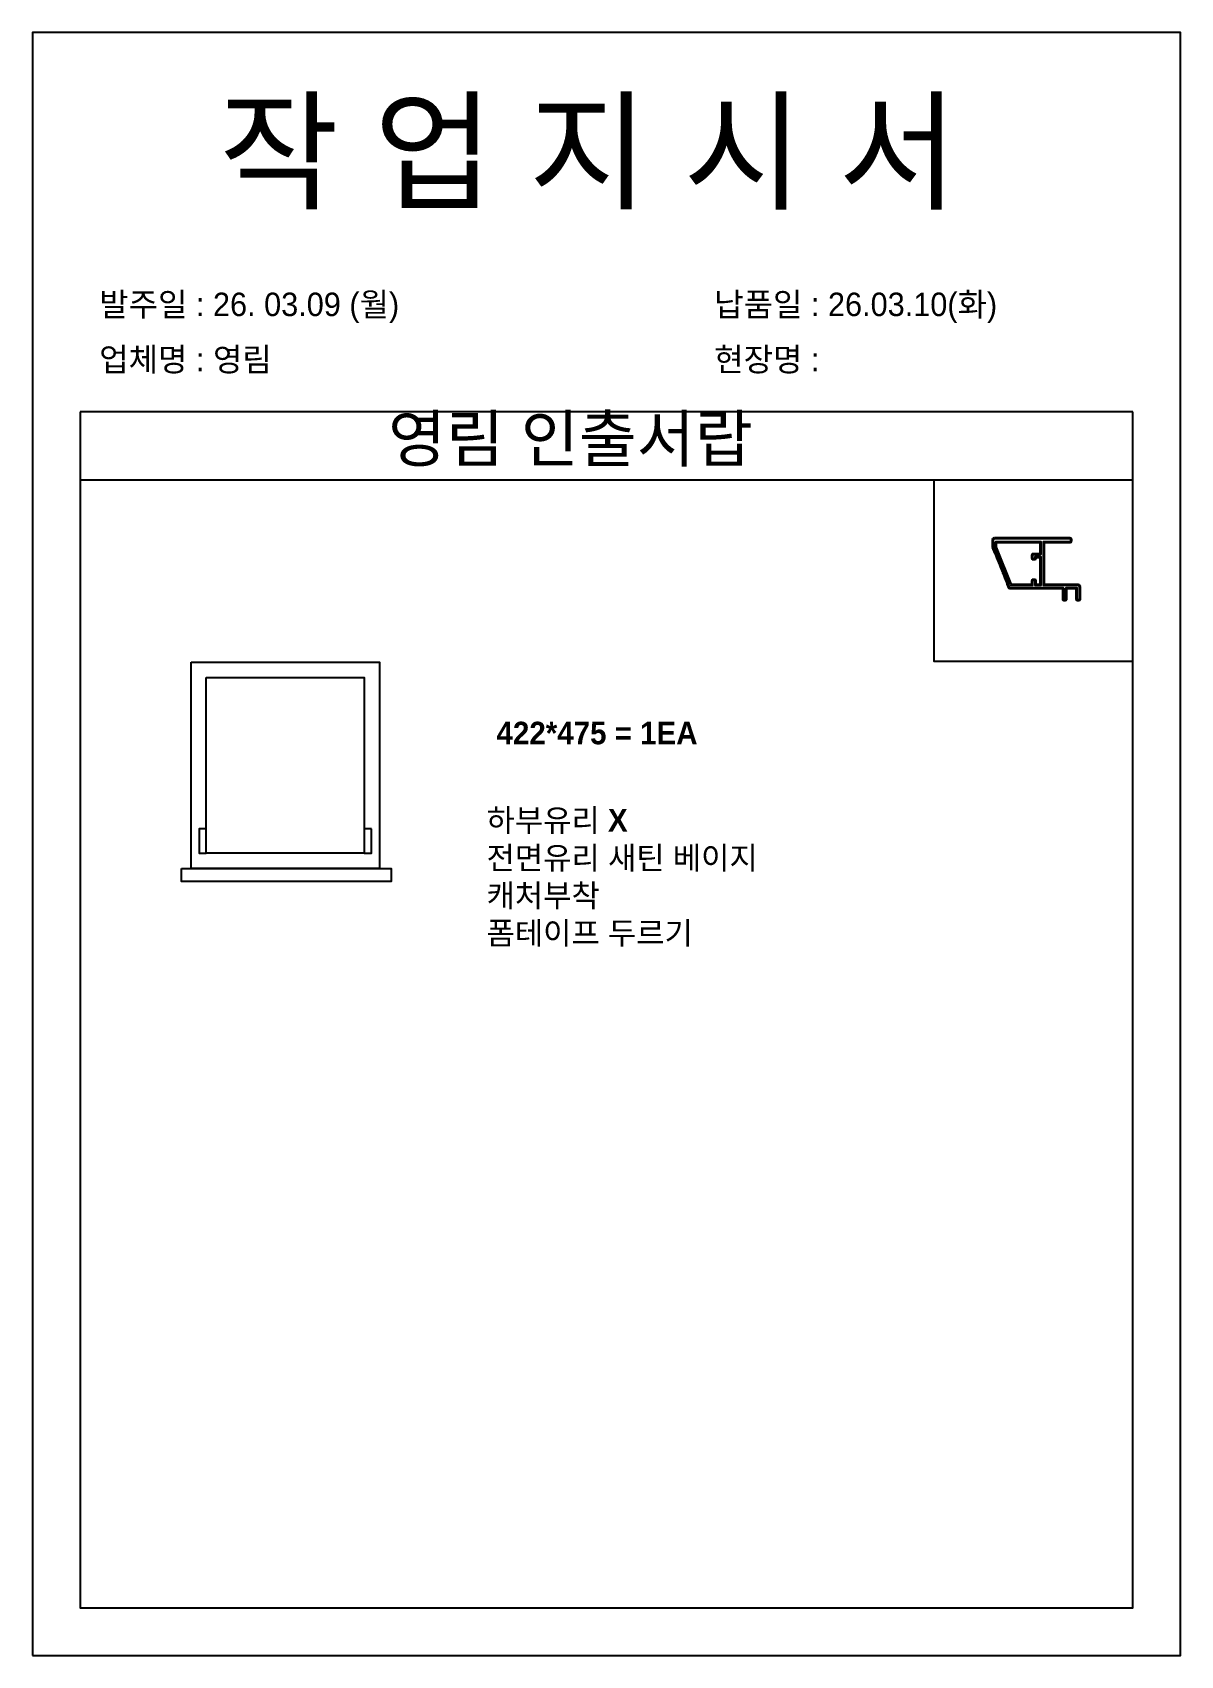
# Model space of a CAD drawing. Header units: millimetres. Extents: x -44117 to 256353, y -2095463 to 65325.
# Drawn here: x 121292 to 123272, y -769908 to -767106 of the extents above; entities that cross this region are included whole.
import ezdxf

# ---------------------------------------------------------------- set-up
doc = ezdxf.new("R2010")
doc.units = ezdxf.units.MM
doc.header["$LTSCALE"] = 10
doc.layers.add('1', color=2, linetype='Continuous', lineweight=40)

msp = doc.modelspace()

# ---------------------------------------------------------------- texts
at = {"attachment_point": 1}
for s, width, gutter_width, heights, insert, char_height in [('{\\fGulim|b0|i0|c129|p50;작 업 지 시 서}', 3898.9872873, 14.7362, [-183.72574], (121613.55905, -767229.24858), 165.0454901), ('\\pt11;{\\fGulim|b0|i0|c129|p50;발주일 : 26. 03.09 (월)}', 3898.9872873, 14.7362, [40.67678], (121407.00538, -767555.47328), 40.4361451), ('{\\fGulim|b0|i0|c129|p50;납품일 : 26.03.10(화)}', 3898.9872873, 14.7362, [41.36774], (122467.98615, -767555.47328), 40.4361451), ('{\\fGulim|b0|i0|c129|p50;업체명 : 영림}', 3898.9872873, 14.7362, [42.57324], (121407.00538, -767650.55855), 40.4361451), ('{\\fGulim|b0|i0|c129|p50;현장명 :}', 3898.9872873, 14.7362, [45.12049], (122467.98615, -767650.55855), 40.4361451), ('{\\fGulim|b0|i0|c129|p50;영림 인출서랍}', 1882.7812357, 7.11596, [-88.93153], (121905.39415, -767767.45711), 79.6987856), ('{\\f굴림|b1|i0|c129|p50;422*475 = 1EA}', 11769.5052121, 151.36626, [-40.10691], (122092.50217, -768295.9992), 38.9227538), ('{\\f굴림|b1|i0|c129|p50;하부유리 X\\P전면유리 새틴 베이지\\P\\f굴림|b0|i0|c129|p50;캐처부착\\P폼테이프 두르기}', 11769.5052121, 151.36626, [-243.30834], (122075.22657, -768446.62655), 38.9227538)]:
    msp.add_mtext_dynamic_manual_height_columns(s, width=width, gutter_width=gutter_width, heights=heights, dxfattribs=dict(at, insert=insert, char_height=char_height))

# ---------------------------------------------------------------- linework, layer by layer
for p, q in [((123189.97148, -767760.93934), (121374.47109, -767760.93934)), ((123189.97148, -767878.82897), (121374.47109, -767878.82897))]:
    msp.add_line(p, q)
for points in [[(121291.94834, -769907.50952), (123272.49422, -769907.50952), (123272.49422, -767106.45177), (121291.94834, -767106.45177)], [(123189.97148, -767878.82897), (122846.92956, -767878.82897), (122846.92956, -768191.70376), (123189.97148, -768191.70376)], [(121565.4325, -768193.26423), (121890.65944, -768193.26423), (121890.65944, -768549.27398), (121565.4325, -768549.27398)], [(121591.66479, -768219.49653), (121864.42715, -768219.49653), (121864.42715, -768523.04168), (121591.66479, -768523.04168)]]:
    msp.add_lwpolyline(points, close=True)
msp.add_lwpolyline([(121374.47109, -767760.93934), (121374.47109, -769824.98677), (123189.97148, -769824.98677), (123189.97148, -767760.93934)])
at = {"color": 1}
for points in [[(121591.66479, -768480.88891), (121579.36422, -768480.88891), (121579.36422, -768523.04168), (121591.66479, -768523.04168)], [(121876.72772, -768480.88891), (121864.42715, -768480.88891), (121864.42715, -768523.04168), (121876.72772, -768523.04168)]]:
    msp.add_lwpolyline(points, close=True, dxfattribs=at)
at = {"color": 5}
msp.add_lwpolyline([(121548.88674, -768549.00003), (121910.66826, -768549.00003), (121910.66826, -768571.48067), (121548.88674, -768571.48067)], close=True, dxfattribs=at)
at = {"layer": '1', "linetype": 'Continuous'}
msp.add_lwpolyline([(122951.65617, -767979.46448, 0.4142135624), (122948.65617, -767982.46448), (122948.65617, -767982.46448), (122948.65617, -767994.4645), (122952.6876, -768004.58596, 0.2391202845), (122953.70581, -768005.48319, -0.507244027), (122954.06409, -768006.38272, 0.507244027), (122954.95981, -768008.63154, -0.507244027), (122955.3181, -768009.53107, 0.507244027), (122956.21381, -768011.77989, -0.507244027), (122956.5721, -768012.67942, 0.507244027), (122957.46782, -768014.92824, -0.507244027), (122957.82611, -768015.82777, 0.507244027), (122958.72182, -768018.07659, -0.507244027), (122959.08011, -768018.97612, 0.507244027), (122959.97583, -768021.22494, -0.507244027), (122960.33411, -768022.12447, 0.507244027), (122961.22983, -768024.37329, -0.507244027), (122961.58812, -768025.27282, 0.507244027), (122962.48384, -768027.52164, -0.507244027), (122962.84212, -768028.42117, 0.507244027), (122963.73784, -768030.66999, -0.5072440269), (122964.09613, -768031.56952, 0.507244027), (122964.99184, -768033.81834, -0.507244027), (122965.35013, -768034.71787, 0.507244027), (122966.24585, -768036.96669, -0.507244027), (122966.60414, -768037.86622, 0.507244027), (122967.49985, -768040.11504, -0.507244027), (122967.85814, -768041.01457, 0.507244027), (122968.75386, -768043.26339, -0.507244027), (122969.11214, -768044.16291, 0.507244027), (122970.00786, -768046.41174, -0.507244027), (122970.36615, -768047.31126, 0.507244027), (122971.26187, -768049.56009, -0.507244027), (122971.62015, -768050.45961, 0.507244027), (122972.51587, -768052.70843, -0.507244027), (122972.87416, -768053.60796, 0.5070859448), (122973.76914, -768055.8566, -0.5106345368), (122974.12352, -768056.76176, 0.2375027855), (122973.98697, -768058.06094), (122976.63034, -768064.69748, 0.3070783015), (122977.46645, -768065.26445), (123069.85616, -768065.26445), (123069.85616, -768084.76449, 0.4142135624), (123071.35616, -768086.26449), (123073.75617, -768086.26449, 0.4142135624), (123075.25617, -768084.76449), (123075.25617, -768065.26445), (123093.25617, -768065.26445), (123093.25617, -768084.76449, 0.4142135624), (123094.75617, -768086.26449), (123097.15617, -768086.26449, 0.4142135624), (123098.65617, -768084.76449), (123098.65617, -768062.8645), (123098.65617, -768062.86448, 0.4142135624), (123095.65617, -768059.86448), (123095.65616, -768059.86445), (123036.55617, -768059.86445), (123036.55617, -767986.06452), (123082.15616, -767986.06452, 0.4142135624), (123083.65616, -767984.56452), (123083.65616, -767980.96452, 0.4142135624), (123082.15616, -767979.46452), (122951.65617, -767979.46452)], format="xyb", dxfattribs=at)
at = {"layer": '1'}
msp.add_lwpolyline([(122979.87951, -768059.29755), (122954.05617, -767994.4645), (122954.05617, -767986.06452), (123031.15617, -767986.06452), (123031.15617, -768006.61452), (123018.25617, -768006.61452, 0.4142135624), (123016.75617, -768008.11452), (123016.75617, -768014.11452, 0.4142135624), (123018.25617, -768015.61452), (123020.65617, -768015.61452, 0.4142135624), (123022.15617, -768014.11452), (123022.15617, -768011.86452), (123031.15617, -768011.86452), (123031.15617, -768059.86452), (123022.15617, -768059.86452), (123022.15617, -768052.36452, 0.4142135624), (123020.65617, -768050.86452), (123018.25617, -768050.86452, 0.4142135624), (123016.75617, -768052.36452), (123016.75617, -768059.86452), (122980.71563, -768059.86452, -0.3070783015)], format="xyb", close=True, dxfattribs=at)

msp.set_redraw_order([(e.dxf.handle, doc.entitydb.next_handle()) for e in msp.query("TEXT MTEXT ATTDEF DIMENSION ARC_DIMENSION")])  # texts and dimensions are drawn at this point

doc.saveas('drawing.dxf')
